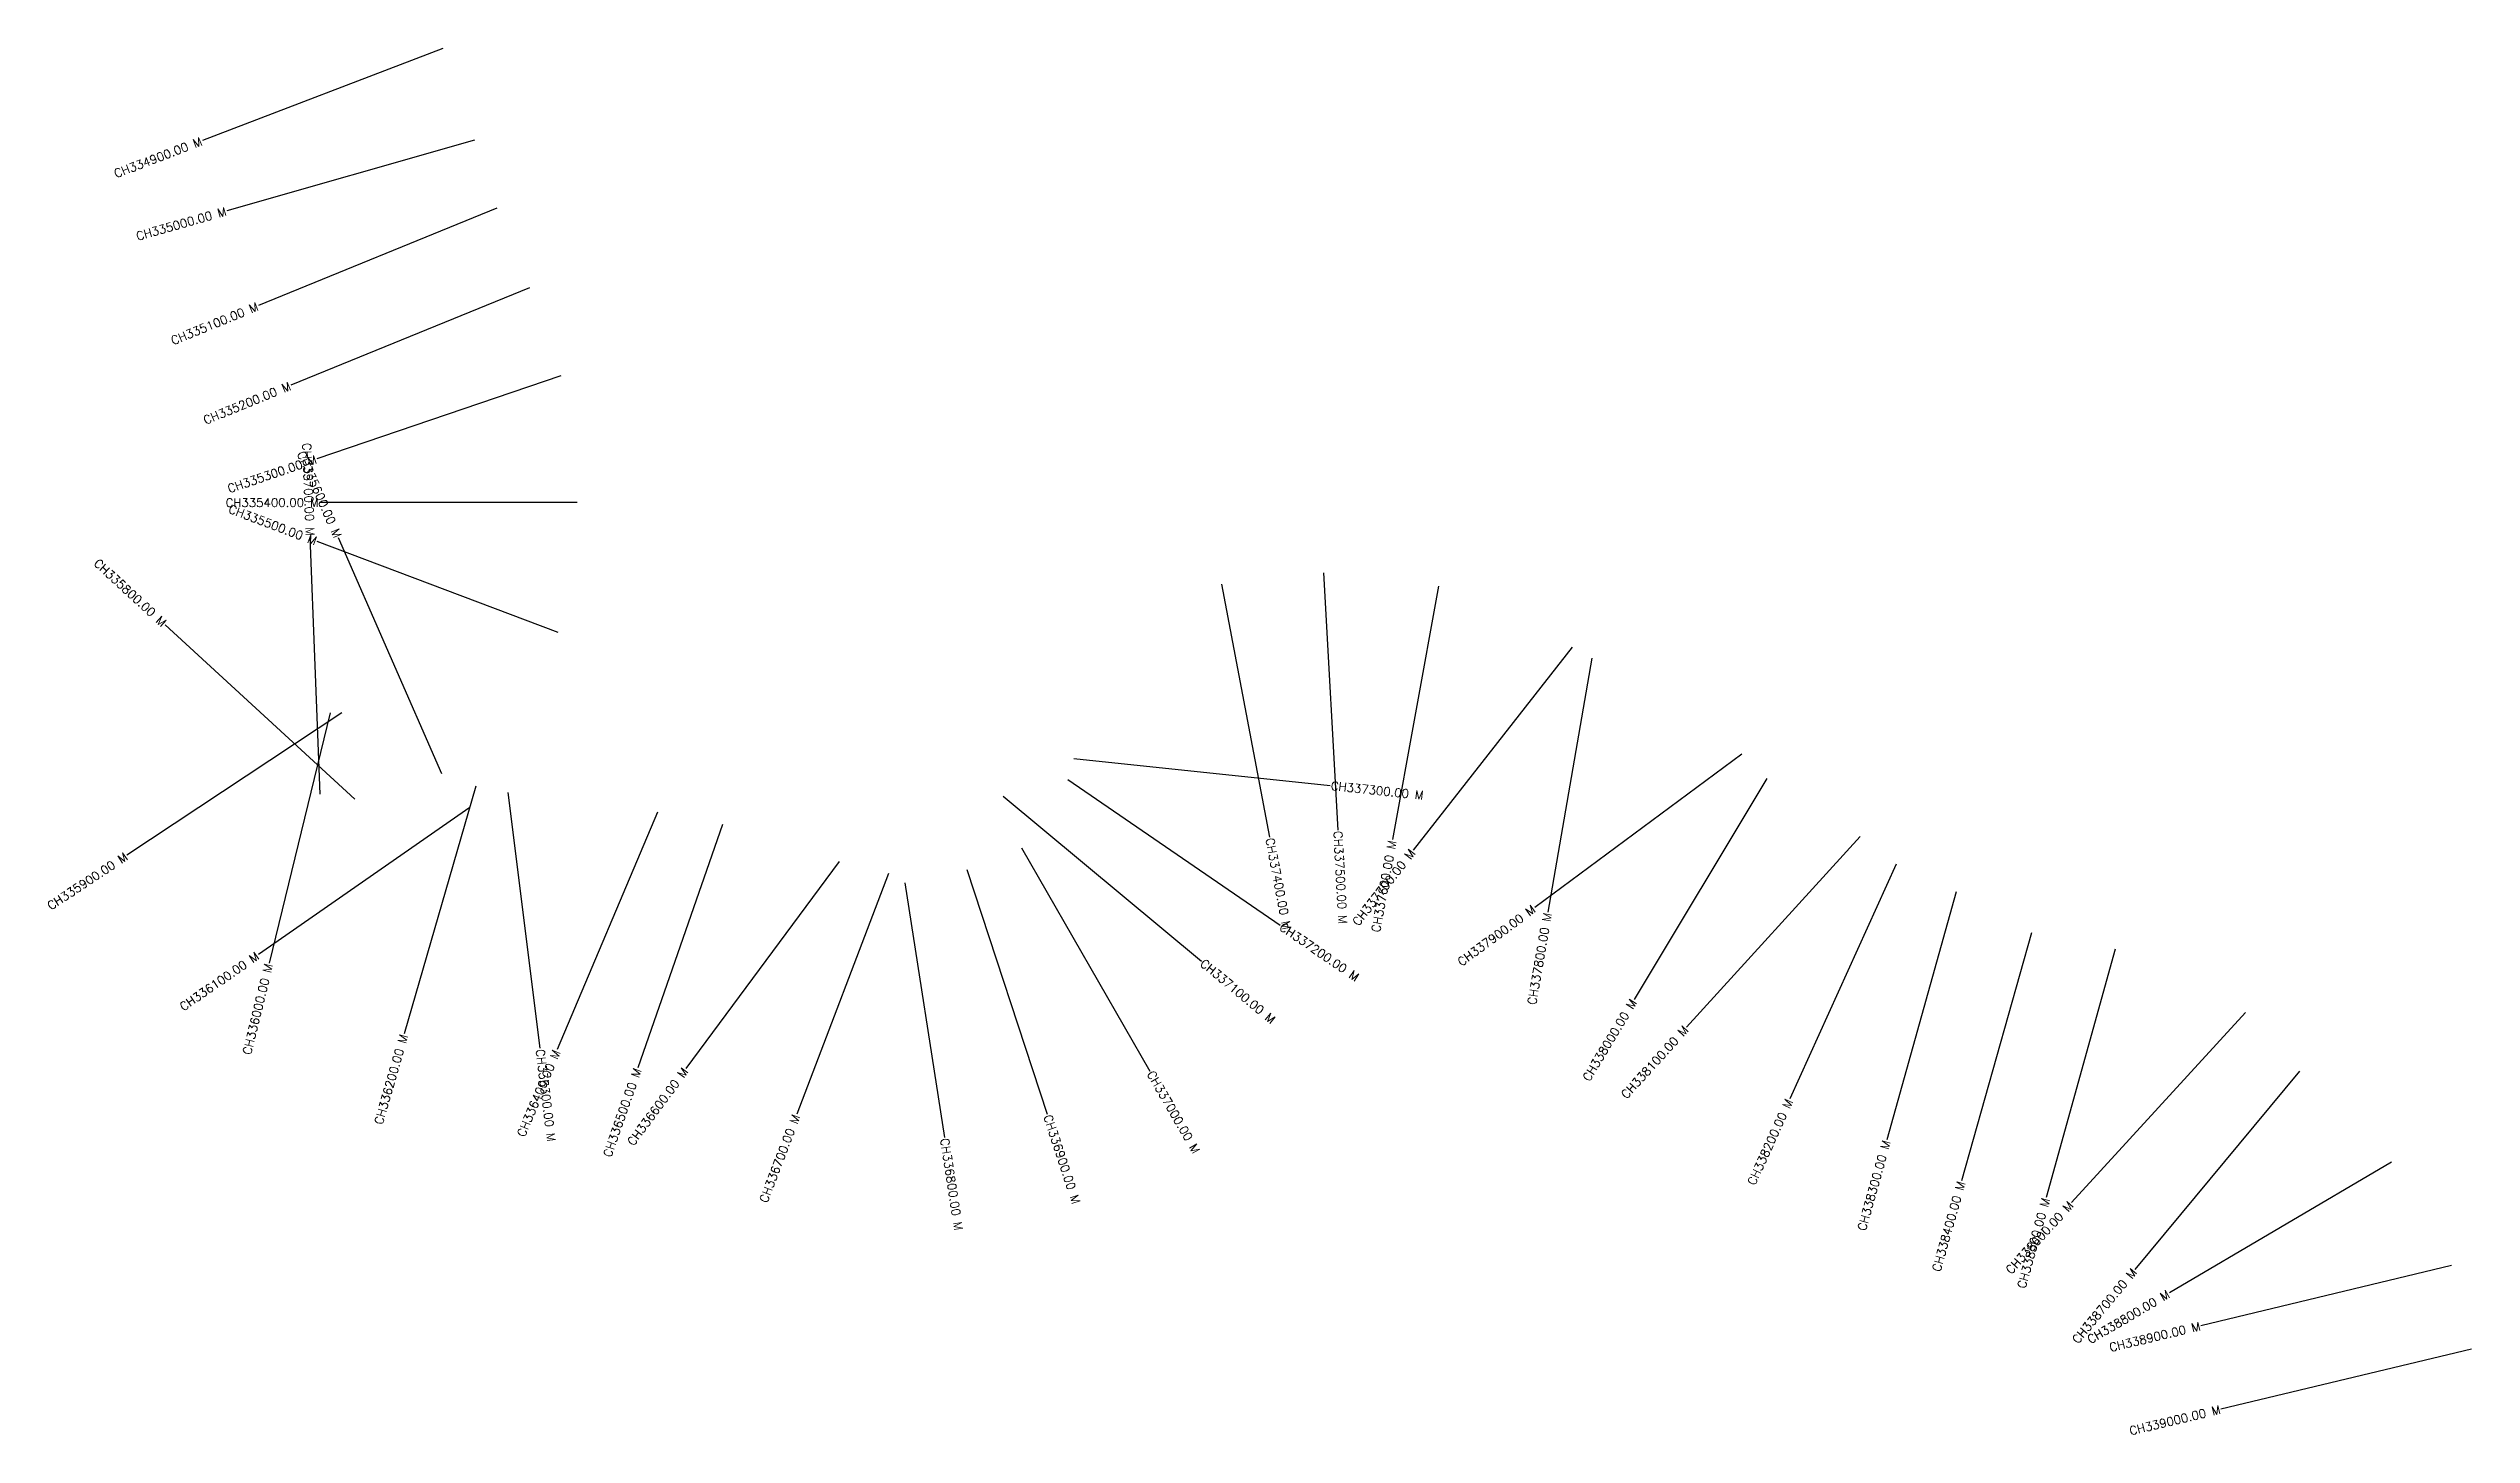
# Model space of a CAD drawing. Header units: metres. Extents: x 289952 to 294739, y 1989611 to 1993098.
# Drawn here: x 289952 to 292774, y 1989611 to 1991225 of the extents above; entities that cross this region are included whole.
import ezdxf
from ezdxf.enums import TextEntityAlignment as Align

# ---------------------------------------------------------------- set-up
doc = ezdxf.new("R2010")
doc.units = ezdxf.units.M
doc.header["$MEASUREMENT"] = 0
doc.layers.add('CS', color=134, linetype='Continuous')
doc.layers.add('CSMark', color=6, linetype='Continuous')
doc.styles.get("Standard").update_dxf_attribs({"font": 'simplex.shx'})

msp = doc.modelspace()

# ---------------------------------------------------------------- texts
at = {"layer": 'CSMark'}
for s, rotation, p in [('CH334900.00 M', 20.9354, (290130.4, 1991117.7)), ('CH335000.00 M', 15.9094, (290158.9, 1991035.9)), ('CH335100.00 M', 22.219, (290195.8, 1990925.4)), ('CH335200.00 M', 22.219, (290233.6, 1990832.8)), ('CH335300.00 M', 18.7736, (290263.8, 1990747.1)), ('CH335600.00 M', 293.6623, (290289.3, 1990656.2)), ('CH335700.00 M', 272.1791, (290256.9, 1990657.6)), ('CH335400.00 M', 0.0059, (290266.8, 1990696.4)), ('CH335500.00 M', 339.3046, (290264, 1990651.3)), ('CH335800.00 M', 317.4033, (290087.2, 1990554.8)), ('CH337700.00 M', 51.8878, (291540.5, 1990291)), ('CH337600.00 M', 79.6909, (291516.9, 1990303)), ('CH335900.00 M', 33.5072, (290042.7, 1990285.5)), ('CH337900.00 M', 36.4848, (291681.9, 1990224.5)), ('CH337800.00 M', 80.1777, (291697.7, 1990218.7)), ('CH336100.00 M', 34.7771, (290195.6, 1990169.8)), ('CH336000.00 M', 76.2471, (290208.7, 1990159.3)), ('CH338000.00 M', 58.9924, (291798, 1990117)), ('CH336200.00 M', 73.8861, (290366.2, 1990076.9)), ('CH338100.00 M', 47.6879, (291859, 1990084.9)), ('CH336400.00 M', 67.1062, (290544.1, 1990058.6)), ('CH336500.00 M', 70.8147, (290638.1, 1990037.3)), ('CH336600.00 M', 53.5294, (290693.8, 1990036.7)), ('CH336700.00 M', 69.1029, (290823, 1989983.3)), ('CH338200.00 M', 65.5986, (291979.4, 1990001.3)), ('CH338300.00 M', 74.3708, (292092.5, 1989953.4)), ('CH338400.00 M', 74.2559, (292179.6, 1989905.7)), ('CH338600.00 M', 47.5031, (292307.2, 1989880.5)), ('CH338500.00 M', 74.5237, (292278.2, 1989886.3)), ('CH338700.00 M', 50.2672, (292380.9, 1989802.7)), ('CH338800.00 M', 30.4774, (292420.9, 1989775.8)), ('CH338900.00 M', 13.4889, (292457.6, 1989737.7)), ('CH339000.00 M', 13.4889, (292481, 1989640.5))]:
    msp.add_text(s, height=10, rotation=rotation, dxfattribs=at).set_placement(p, align=Align.MIDDLE_RIGHT)
for s, rotation, p in [('CH337300.00 M', 353.9436, (291445.5, 1990366.9)), ('CH337400.00 M', 280.7783, (291374.2, 1990305.8)), ('CH337500.00 M', 273.1586, (291453.5, 1990314.1)), ('CH337200.00 M', 325.5614, (291387.3, 1990203.8)), ('CH337100.00 M', 320.2563, (291295.4, 1990161.9)), ('CH336300.00 M', 277.1209, (290524.5, 1990060)), ('CH337000.00 M', 299.9177, (291235.2, 1990033.7)), ('CH336900.00 M', 288.174, (291115.4, 1989983.3)), ('CH336800.00 M', 278.808, (290995.5, 1989956.2))]:
    msp.add_text(s, height=10, rotation=rotation, dxfattribs=at).set_placement(p, align=Align.MIDDLE_LEFT)

# ---------------------------------------------------------------- linework, layer by layer
at = {"layer": 'CS'}
for p, q in [((290411.5, 1991225.2), (290131.3, 1991118.1)), ((290448.4, 1991118.4), (290159.9, 1991036.1)), ((290474.4, 1991039.2), (290196.7, 1990925.8)), ((290512.3, 1990946.6), (290234.5, 1990833.2)), ((290548.8, 1990844), (290264.8, 1990747.4)), ((290567.8, 1990696.4), (290267.8, 1990696.4)), ((290268.4, 1990356.8), (290257, 1990656.6)), ((290545.6, 1990545), (290265, 1990651)), ((290410.1, 1990380.5), (290289.7, 1990655.3)), ((291317.9, 1990601.5), (291374, 1990306.8)), ((291437, 1990614.6), (291453.5, 1990315.1)), ((291570.7, 1990599.1), (291517, 1990304)), ((290308.8, 1990351.1), (290088, 1990554.1)), ((291726.3, 1990527.9), (291541.1, 1990291.8)), ((291749.1, 1990515.3), (291697.9, 1990219.7)), ((290293.7, 1990451.6), (290043.5, 1990286)), ((290280.3, 1990451.7), (290209, 1990160.3)), ((291146.2, 1990398.6), (291444.5, 1990367)), ((291924, 1990403.5), (291682.8, 1990225.1)), ((290449.7, 1990366.1), (290366.4, 1990077.9)), ((290487.2, 1990358.7), (290524.4, 1990061)), ((291064, 1990354.4), (291294.6, 1990162.6)), ((291139, 1990374), (291386.4, 1990204.3)), ((291953.1, 1990375), (291798.6, 1990117.9)), ((290442.9, 1990341.5), (290196.5, 1990170.4)), ((290661.2, 1990335.9), (290544.5, 1990059.5)), ((290737, 1990321.6), (290638.5, 1990038.2)), ((291085, 1990294.5), (291234.7, 1990034.5)), ((292061.6, 1990307.5), (291859.6, 1990085.6)), ((290872.7, 1990278.7), (290694.4, 1990037.5)), ((290930.4, 1990264.5), (290823.4, 1989984.2)), ((291021.5, 1990269.3), (291115.1, 1989984.3)), ((292103.7, 1990275.4), (291979.8, 1990002.2)), ((290949.4, 1990253.7), (290995.4, 1989957.2)), ((292173.6, 1990243.2), (292092.8, 1989954.3)), ((292261.3, 1990195.5), (292179.9, 1989906.7)), ((292358.5, 1990176.4), (292278.4, 1989887.3)), ((292510.5, 1990102.5), (292307.9, 1989881.3)), ((292573.3, 1990034.2), (292381.5, 1989803.5)), ((292680.3, 1989928.5), (292421.8, 1989776.3)), ((292750.3, 1989807.9), (292458.6, 1989738)), ((292773.7, 1989710.7), (292481.9, 1989640.7))]:
    msp.add_line(p, q, dxfattribs=at)

msp.set_redraw_order([(e.dxf.handle, doc.entitydb.next_handle()) for e in msp.query("TEXT MTEXT ATTDEF DIMENSION ARC_DIMENSION")])  # texts and dimensions are drawn at this point

doc.saveas('drawing.dxf')
